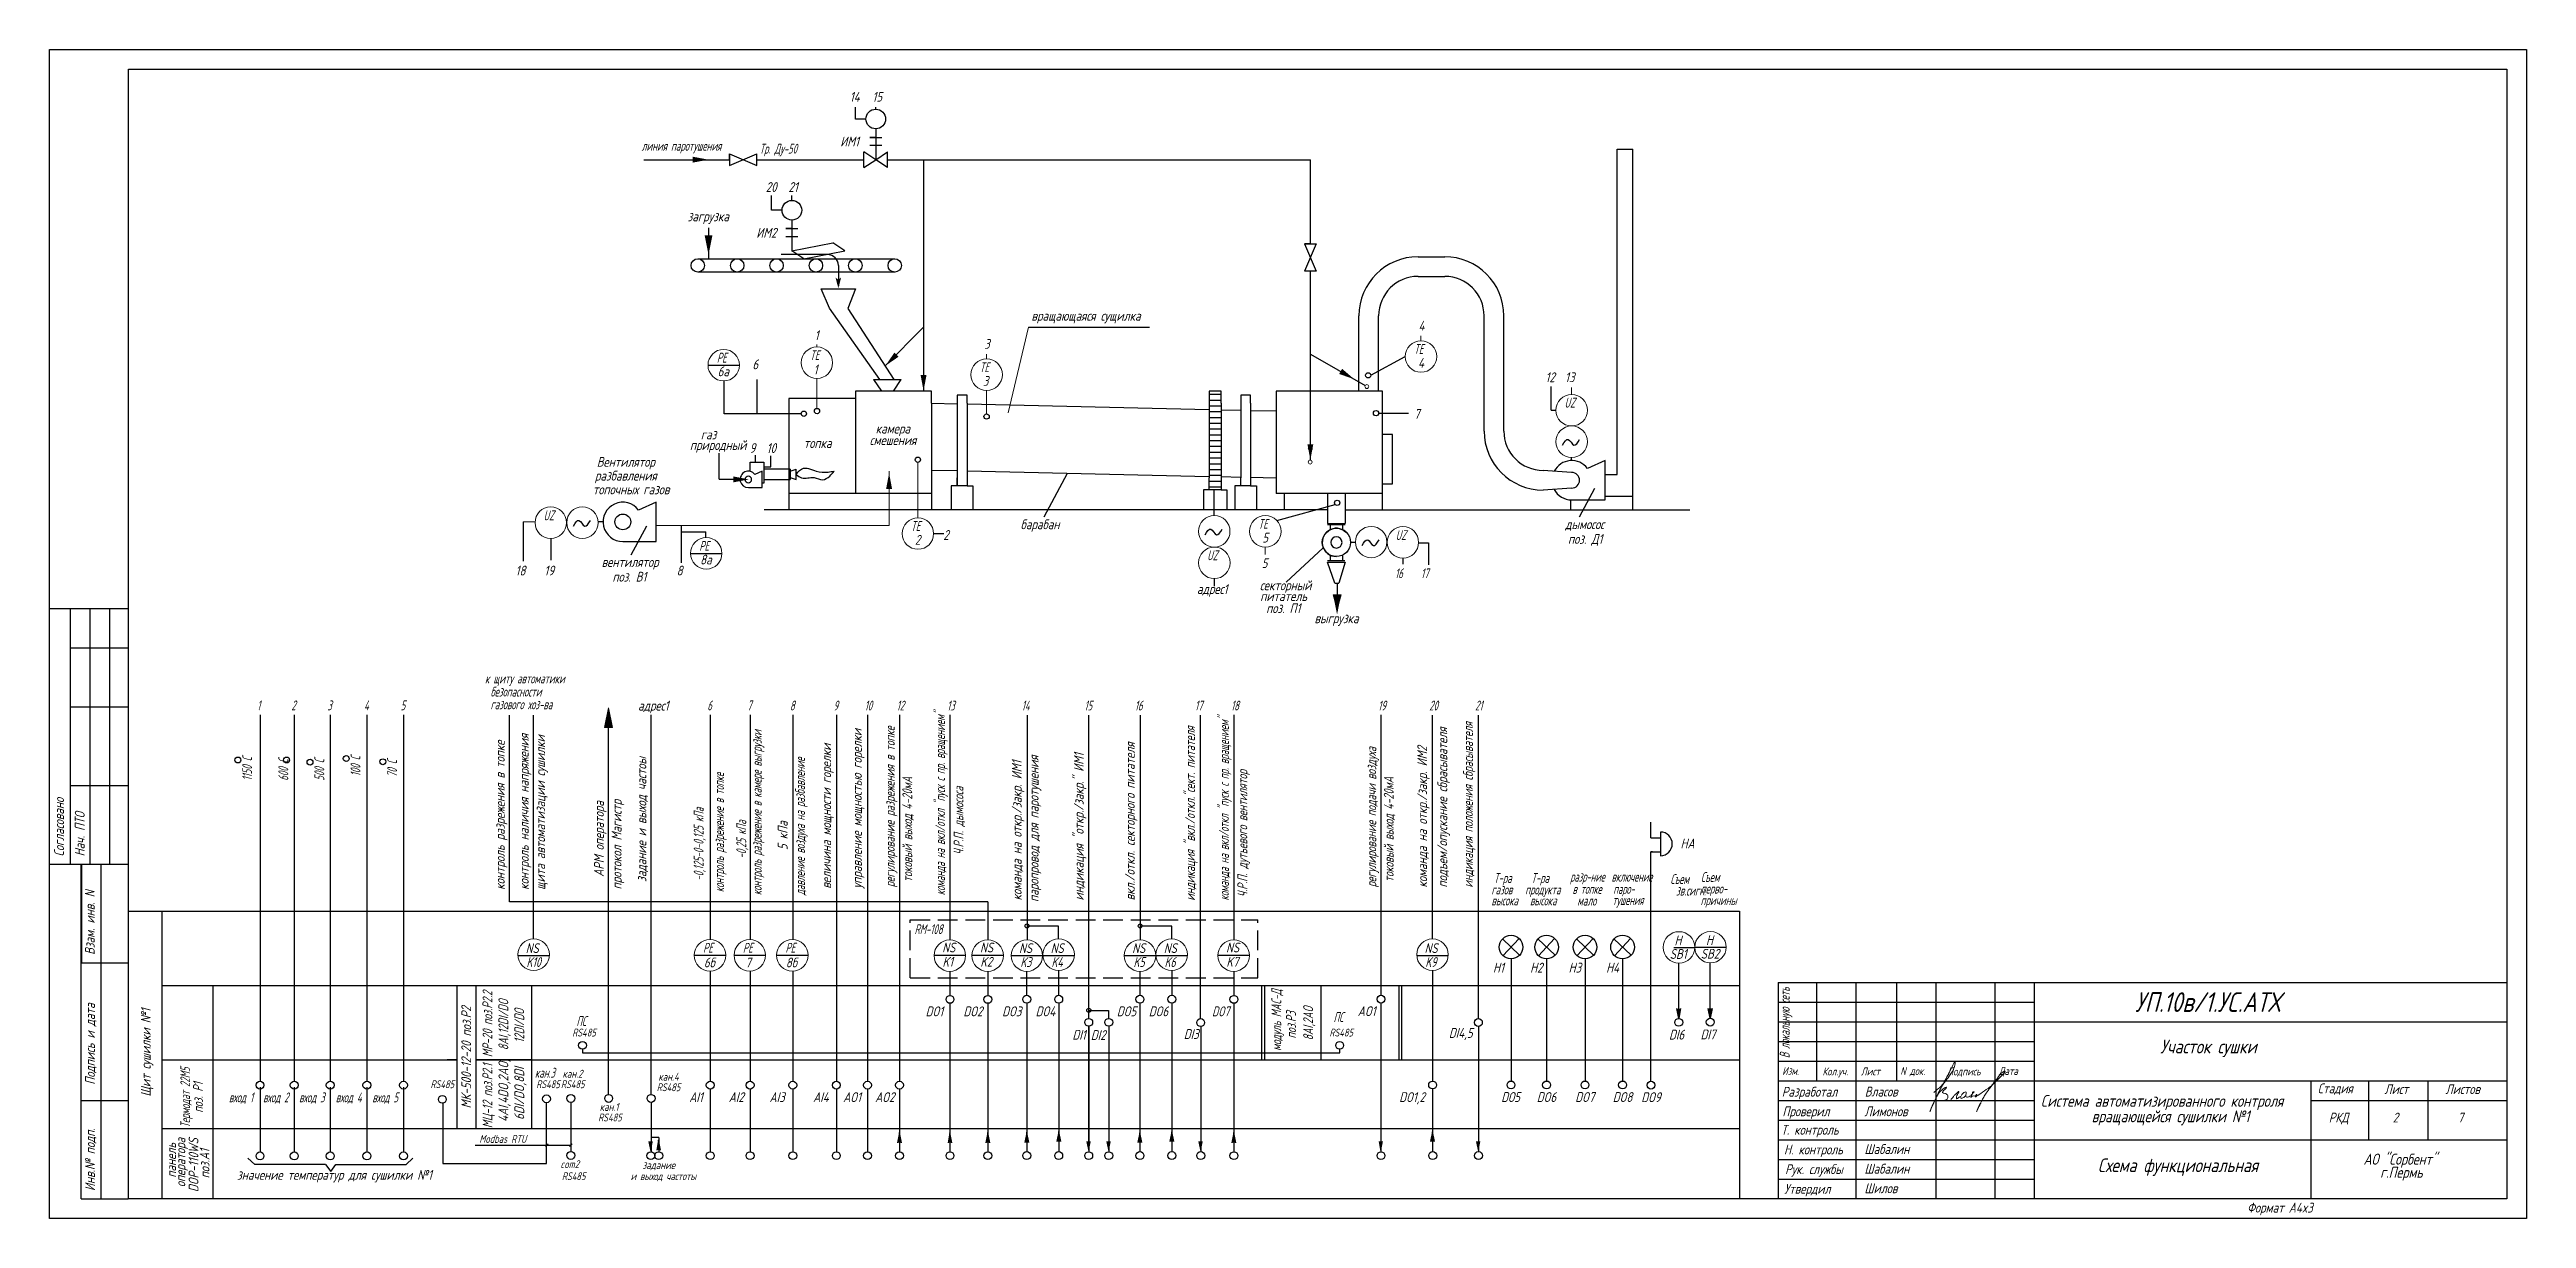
# Model space of a CAD drawing. Header units: millimetres. Extents: x 8 to 637, y -335 to -38.
import ezdxf

# ---------------------------------------------------------------- set-up
doc = ezdxf.new("R2010")
doc.units = ezdxf.units.MM
doc.linetypes.add('GOST2.303 4', pattern=[7, 5, -2, 0])
for name, color, linetype in [('1', 7, 'Continuous'), ('АСУТП', 7, 'Continuous'), ('проводка', 184, 'Continuous')]:
    doc.layers.add(name, color=color, linetype=linetype)
for name, color, linetype, lineweight in [('MAIN', 7, 'Continuous', 50), ('Основной', 7, 'Continuous', 50), ('Текст', 7, 'Continuous', 50), ('тонкие', 7, 'Continuous', 20)]:
    doc.layers.add(name, color=color, linetype=linetype, lineweight=lineweight)
doc.styles.add('GOST тип А', font='GOST_A.TTF', dxfattribs={"oblique": 15})
doc.styles.add('ROMANC', font='GOST_A.TTF', dxfattribs={"height": 2.5})
doc.styles.get("Standard").update_dxf_attribs({"font": 'GOST_A.TTF', "oblique": 15})
doc.styles.add('АСУТП', font='GOST_A.TTF', dxfattribs={"oblique": 15})

msp = doc.modelspace()

# ---------------------------------------------------------------- texts
at = {"color": 7, "linetype": 'Continuous', "oblique": 15}
for s, width, p in [('к щиту автоматики', 0.8, (118.74, -199.46)), ('безопасности', 0.8, (120.15, -202.79)), ('газового хоз-ва', 0.8, (120.15, -206.03)), ('газов', 0.8, (374.29, -253.08)), ('  Т-ра ', 0.8, (372.88, -250.13)), ('продукта', 0.8, (382.85, -253.08)), ('  Т-ра ', 0.8, (382.37, -250.13)), ('разр-ние', 0.7, (394.29, -249.82)), ('в топке ', 0.7, (394.9, -252.92)), ('включение', 0.7, (404.8, -249.82)), ('паро-', 0.7, (405.24, -252.92)), ('высока', 0.8, (374.29, -255.87)), ('высока', 0.8, (384.08, -255.87)), (' мало', 0.8, (395.06, -255.91)), ('тушения', 0.7, (405.01, -255.76))]:
    msp.add_text(s, height=2.5, dxfattribs=dict(at, width=width)).set_placement(p)
for s, p in [('контроль разрежения в топке ', (123.78, -251.9)), ('контроль наличия напряжения', (129.87, -251.9)), ('щита автоматизации сушилки', (134.03, -251.9)), ('подъем/опускание сбрасывателя', (363.08, -251.33)), ('команда на откр./закр. ИМ1 ', (255.02, -254.6)), ('паропровод для паротушения', (259.32, -255)), ('индикация "откр./закр." ИМ1', (270.77, -254.61)), ('вкл./откл. секторного питателя', (283.75, -254.6)), ('команда на откр./закр. ИМ2 ', (357.97, -251.33))]:
    msp.add_text(s, height=2.5, rotation=90, dxfattribs=at).set_placement(p)
at = {"color": 7, "linetype": 'Continuous', "oblique": 15, "width": 0.9}
for s, p in [('индикация "вкл./откл."сект. питателя ', (299.02, -254.69)), ('индикация положения сбрасывателя ', (369.59, -251.33))]:
    msp.add_text(s, height=2.5, rotation=90, dxfattribs=at).set_placement(p)
at = {"color": 7, "linetype": 'Continuous', "oblique": 15}
msp.add_text('HA', height=2.5, dxfattribs=at).set_placement((422.32, -241.38))
at = {"color": 0, "linetype": 'Continuous', "style": 'GOST тип А', "oblique": 15}
for p in [(129.08, -267.96), (254.34, -267.96), (262.38, -267.96), (283.07, -267.96), (291.1, -267.96), (357.32, -267.96)]:
    msp.add_text('NS', height=2.5, dxfattribs=at).set_placement(p)
at = {"color": 0, "linetype": 'Continuous', "style": 'GOST тип А', "oblique": 15, "width": 0.9}
for s, p in [('K10', (129.28, -271.5)), ('K3', (254.7, -271.5)), ('K4', (262.58, -271.5)), ('K5', (283.42, -271.5)), ('K6', (291.31, -271.5)), ('K9', (357.52, -271.5))]:
    msp.add_text(s, height=2.5, dxfattribs=at).set_placement(p)
at = {"color": 0, "linetype": 'Continuous', "oblique": 15}
for s, height, p in [('NS', 2.5, (234.84, -267.8)), ('NS', 2.5, (244.44, -267.8)), ('NS', 2.5, (306.92, -267.8)), ('DI1', 2.5, (267.9, -289.98)), ('DI2', 2.5, (272.57, -290.05)), ('DI3', 2.5, (296.19, -289.79)), ('DI4,5', 2.5, (363.49, -289.51)), ('DI6', 2.5, (419.39, -289.95)), ('DI7', 2.5, (427.39, -289.89)), ('Изм.', 2, (448.12, -298.93)), ('N док.', 2, (478.12, -298.93)), ('Дата', 2, (503.12, -298.93)), ('Стадия', 2.5, (584.12, -303.59)), ('Лист', 2.5, (601.05, -303.78)), ('Листов ', 2.5, (616.56, -303.78)), ('DО5', 2.5, (376.78, -305.8)), ('DO6', 2.5, (385.81, -305.8)), ('DO7', 2.5, (395.57, -305.8)), ('DO8', 2.5, (405.1, -305.8)), ('DO9', 2.5, (412.34, -305.84)), ('Разработал', 2.5, (448.03, -304.46)), ('Проверил', 2.5, (448.18, -309.43)), ('Лимонов', 2.5, (469.01, -309.43)), ('Власов', 2.5, (469.11, -304.41)), ('Т. контроль', 2.5, (447.87, -314.12)), ('Н. контроль', 2.5, (448.59, -319.12)), ('Шабалин', 2.5, (469.01, -319.02)), ('АО "Сорбент"', 2.8, (595.74, -321.73)), ('Утвердил', 2.5, (448.68, -329.12)), ('Рук. службы', 2.5, (448.87, -324.12)), ('Шабалин', 2.5, (469.01, -324.02)), ('Шилов', 2.5, (469.01, -328.98)), ('г.Пермь', 2.8, (599.97, -325.07))]:
    msp.add_text(s, height=height, dxfattribs=at).set_placement(p)
at = {"linetype": 'Continuous', "oblique": 15}
for s, height, p in [('Н1', 2.5, (374.69, -272.92)), ('Н2', 2.5, (384.12, -272.92)), ('Н3', 2.5, (393.89, -272.92)), ('Н4', 2.5, (403.42, -272.92)), ('УП.10в/1.УС.АТХ', 5, (537.73, -282.92)), ('Участок сушки ', 3.5, (544.12, -293.46)), ('Система автоматизированного контроля', 3, (513.8, -307.02)), ('вращающейся сушилки №1', 3, (526.71, -310.95)), ('Схема функциональная', 3.5, (528.28, -323.63)), ('Формат A4x3', 2.5, (566.19, -333.9))]:
    msp.add_text(s, height=height, dxfattribs=at).set_placement(p)
at = {"color": 7, "oblique": 15}
for s, p in [('Кол.уч.', (458.37, -299.03)), ('Лист', (468.12, -299.03)), ('Подпись', (490.12, -299.03))]:
    msp.add_text(s, height=2, dxfattribs=at).set_placement(p)
at = {"color": 0, "linetype": 'Continuous', "oblique": 15, "width": 0.8}
msp.add_text('Modbas RTU', height=2, dxfattribs=at).set_placement((117.31, -316.19))
at = {"layer": '1', "color": 7, "linetype": 'Continuous', "oblique": 15, "width": 0.8}
for s, p in [('Съем ', (419.75, -250.41)), ('зв.сигн.', (421.17, -253.35)), ('перво-', (427.45, -252.84)), ('Съем ', (427.49, -249.89)), ('причины', (427.4, -255.8))]:
    msp.add_text(s, height=2.5, dxfattribs=at).set_placement(p)
at = {"layer": '1', "color": 7, "linetype": 'Continuous', "oblique": 15}
for s, p in [('H', (420.79, -265.99)), ('H', (428.79, -265.93)), ('SB1', (419.57, -269.45)), ('SB2', (427.45, -269.39))]:
    msp.add_text(s, height=2.5, dxfattribs=at).set_placement(p)
at = {"layer": 'MAIN', "color": 7, "linetype": 'Continuous', "lineweight": -3, "style": 'ROMANC', "oblique": 15}
for s, p in [('Вентилятор ', (147.14, -144.42)), ('топочных газов', (146.14, -151.42)), ('разбавления ', (146.64, -147.92))]:
    msp.add_text(s, height=2.5, dxfattribs=at).set_placement(p)
at = {"layer": 'MAIN', "color": 7, "linetype": 'Continuous', "lineweight": -3, "oblique": 15}
for s, p in [('дымосос', (393.04, -160.27)), ('вентилятор', (148.36, -169.86)), ('секторный ', (315.49, -175.79)), ('питатель', (315.59, -178.54))]:
    msp.add_text(s, height=2.5, dxfattribs=at).set_placement(p)
for s, p in [('Согласовано', (11.86, -243.41)), ('Нач. ПТО', (17.11, -243.41)), ('Взам. инв. N', (19.66, -268.42)), ('Подпись и дата', (19.71, -301.42)), ('Щит сушилки №1', (33.87, -304.43)), ('Инв.№ подп.', (19.71, -328.42))]:
    msp.add_text(s, height=2.5, rotation=90, dxfattribs=at).set_placement(p)
at = {"layer": 'MAIN', "color": 7, "linetype": 'Continuous', "lineweight": -3, "style": 'GOST тип А', "oblique": 15}
for s, p in [('МК-500-12-20 поз.Р2', (115.24, -307.46)), ('4AI,4DO,2AO,', (124.67, -310.86)), ('6DI/DO,8DI', (128.7, -310.36))]:
    msp.add_text(s, height=2.5, rotation=90, dxfattribs=at).set_placement(p)
for s, width, p in [('МР-20 поз.Р2.2', 0.9, (120.62, -294.42)), ('8AI,12DI/DO', 0.9, (124.67, -292.65)), ('12DI/DО', 0.9, (128.7, -290.77)), ('модуль МАС-Д', 0.85, (320.93, -292.82)), ('поз.Р3', 0.9, (324.67, -289.68)), ('8AI,2AO', 0.9, (329, -290.16)), ('МЦ-12 поз.Р2.1', 0.9, (120.62, -312.45))]:
    msp.add_text(s, height=2.5, rotation=90, dxfattribs=dict(at, width=width)).set_placement(p)
at = {"layer": 'АСУТП', "color": 0, "linetype": 'Continuous', "style": 'АСУТП', "oblique": 15}
msp.add_text('значение температур для сушилки №1 ', height=2.5, dxfattribs=at).set_placement((55.78, -325.57))
at = {"layer": 'Текст', "lineweight": -3, "oblique": 15}
for s, p in [('РКД', (586.92, -311.01, 10)), ('2', (603.17, -311.01, 10)), ('7', (619.67, -311.01, 10))]:
    msp.add_text(s, height=2.5, dxfattribs=at).set_placement(p)
at = {"layer": 'тонкие', "color": 0, "linetype": 'Continuous', "oblique": 15}
for s, p in [('14', (211.36, -51.67)), ('15', (217.1, -51.67)), ('20', (190.05, -74.59)), ('21', (195.8, -74.59))]:
    msp.add_text(s, height=2.5, dxfattribs=at).set_placement(p)
at = {"layer": 'тонкие', "color": 7, "linetype": 'Continuous', "oblique": 15}
for s, height, width, p in [('линия паротушения', 2.5, 0.8, (158.51, -64.13)), ('Тр. Ду-50', 2.5, 0.8, (188.46, -64.85)), ('РE', 2.5, 0.8, (177.62, -117.94)), ('TE', 2.5, 0.8, (201.22, -117.32)), ('TE', 2.5, 0.8, (244.32, -120.37)), ('TE', 2.5, 0.8, (354.61, -115.74)), ('UZ', 2.5, 0.8, (392.86, -129.39)), ('UZ', 2.5, 0.8, (133.62, -158.02)), ('РE', 2.5, 0.8, (173.16, -165.76)), ('TE', 2.5, 0.8, (226.86, -160.72)), ('TE', 2.5, 0.8, (315.07, -160.17)), ('UZ', 2.5, 0.8, (349.98, -163.02)), ('UZ', 2.5, 0.8, (302.12, -168.16)), ('16', 2.5, 0.8, (349.82, -172.72)), ('17', 2.5, 0.8, (356.4, -172.72)), ('1', 2.5, 0.8, (60.88, -206.29)), ('2', 2.5, 0.8, (69.57, -206.29)), ('3', 2.5, 0.8, (78.71, -206.29)), ('4', 2.5, 0.8, (88.02, -206.29)), ('5', 2.5, 0.8, (97.31, -206.29)), ('6', 2.5, 0.8, (175.2, -206.29)), ('7', 2.5, 0.8, (185.31, -206.29)), ('8', 2.5, 0.8, (196.16, -206.33)), ('9', 2.5, 0.8, (207.22, -206.33)), ('10', 2.5, 0.8, (215.13, -206.33)), ('12', 2.5, 0.8, (223.26, -206.33)), ('13', 2.5, 0.8, (236.08, -206.33)), ('14', 2.5, 0.8, (255, -206.33)), ('15', 2.5, 0.8, (270.92, -206.33)), ('16', 2.5, 0.8, (283.73, -206.33)), ('17', 2.5, 0.8, (299, -206.33)), ('18', 2.5, 0.8, (308.16, -206.33)), ('19', 2.5, 0.8, (345.51, -206.33)), ('20', 2.5, 0.8, (358.5, -206.33)), ('21', 2.5, 0.8, (370.12, -206.33)), ('RM-108', 2.5, 0.8, (227.81, -263.14)), ('РE', 2.5, 0.8, (174.12, -267.87)), ('РE', 2.5, 0.8, (184.23, -267.87)), ('РE', 2.5, 0.8, (195.04, -267.87)), ('DO7', 2.5, 0.9, (303.37, -284.03)), ('ПС', 2.5, 0.8, (334.21, -285.47)), ('RS485', 2, 0.8, (140.9, -289.17)), ('ПС', 2.5, 0.8, (141.95, -286.5)), ('RS485', 2, 0.8, (333.16, -289.17)), ('RS485', 2, 0.8, (104.91, -302.29)), ('кан.3', 2.5, 0.8, (131.42, -299.63)), ('RS485', 2, 0.8, (131.75, -302.29)), ('RS485', 2, 0.8, (138.02, -302.29)), ('RS485', 2, 0.8, (162.35, -303.06)), ('вход 1', 2.5, 0.8, (53.71, -305.88)), ('вход 2', 2.5, 0.8, (62.4, -305.88)), ('вход 3', 2.5, 0.8, (71.54, -305.88)), ('вход 4', 2.5, 0.8, (80.85, -305.88)), ('вход 5', 2.5, 0.8, (90.14, -305.88)), ('RS485', 2, 0.8, (147.47, -310.73)), ('RS485', 2, 0.8, (138.26, -325.66)), ('и выход частоты', 2, 0.8, (155.73, -325.66))]:
    msp.add_text(s, height=height, dxfattribs=dict(at, width=width)).set_placement(p)
for s, height, p in [('ИМ1', 2.5, (208.95, -63.04)), ('ИМ2', 2.5, (187.64, -86.21)), ('вращающаяся сущилка', 2.5, (257.49, -107.31)), ('1', 2.5, (202.44, -112.26)), ('3', 2.5, (245.49, -114.44)), ('4', 2.5, (355.78, -109.82)), ('6а', 2.5, (177.83, -121.42)), ('6', 2.5, (186.65, -119.64)), ('1', 2.5, (202.17, -120.97)), ('4', 2.5, (355.66, -119.25)), ('3', 2.5, (245.16, -123.85)), ('12', 2.5, (388.01, -122.92)), ('13', 2.5, (392.98, -122.92)), ('7', 2.5, (354.65, -132.24)), ('топка ', 2.5, (199.69, -139.65)), ('смешения', 2.5, (216.41, -138.91)), ('камера', 2.5, (217.94, -135.96)), ('9', 2.5, (185.92, -140.91)), ('10', 2.5, (190.25, -140.91)), ('2', 2.5, (227.91, -164.23)), ('2', 2.5, (235.12, -163)), ('барабан', 2.5, (254.75, -160.27)), ('5', 2.5, (316.12, -163.68)), ('поз. Д1', 2.5, (393.74, -164.01)), ('18', 2.5, (126.49, -172.04)), ('19', 2.5, (133.8, -172.04)), ('8', 2.5, (167.41, -172.04)), ('8а', 2.5, (173.37, -169.24)), ('5', 2.5, (315.96, -170.15)), ('поз. В1', 2.5, (151.11, -173.6)), ('адрес1', 2.5, (299.53, -176.74)), ('поз. П1', 2.5, (317.1, -181.59)), ('адрес1', 2.5, (157.62, -206.35)), ('6б', 2.5, (174.33, -271.61)), ('7', 2.5, (184.86, -271.61)), ('8б', 2.5, (195.13, -271.61)), ('K1', 2.5, (234.91, -271.43)), ('K2', 2.5, (244.52, -271.43)), ('K7', 2.5, (306.99, -271.43)), ('DO1', 2.5, (230.62, -284.03)), ('DO2', 2.5, (240.22, -284.03)), ('DO3', 2.5, (250.07, -284.02)), ('DO4', 2.5, (258.56, -284.02)), ('DO5', 2.5, (279.18, -284.02)), ('DO6', 2.5, (287.29, -284.02)), ('AO1', 2.5, (340.35, -283.97)), ('кан.2', 2, (138.44, -299.62)), ('кан.4', 2, (162.77, -300.38)), ('кан.1', 2, (147.88, -308.05)), ('AI1', 2.5, (170.59, -305.82)), ('AI2', 2.5, (180.63, -305.82)), ('AI3', 2.5, (190.99, -305.82)), ('AI4', 2.5, (202.05, -305.82)), ('AO1', 2.5, (209.68, -305.82)), ('AO2', 2.5, (217.8, -305.82)), ('DO1,2', 2.5, (350.88, -305.81)), ('com2', 2, (137.9, -322.59)), ('задание ', 2, (158.75, -322.83))]:
    msp.add_text(s, height=height, dxfattribs=at).set_placement(p)
at = {"layer": 'тонкие', "color": 7, "linetype": 'Continuous', "lineweight": -3, "oblique": 15}
for s, p in [('загрузка', (170.2, -82.05)), ('выгрузка', (329.37, -184.16))]:
    msp.add_text(s, height=2.5, dxfattribs=at).set_placement(p)
at = {"layer": 'тонкие', "color": 0, "linetype": 'Continuous', "lineweight": -3, "style": 'ROMANC', "oblique": 15}
for s, p in [('природный', (170.77, -140.16)), ('газ ', (173.55, -137.47))]:
    msp.add_text(s, height=2.5, dxfattribs=at).set_placement(p)
at = {"layer": 'тонкие', "color": 7, "linetype": 'Continuous', "oblique": 15}
for s, width, p in [('команда на вкл/откл "пуск с пр. вращением\'\' ', 0.8, (235.55, -253.28)), ('команда на вкл/откл "пуск с пр. вращением\'\' ', 0.8, (307.63, -254.61)), ('контроль разрежение в камере выгрузки', 0.8, (189.02, -253.27)), ('регулирование разрежения в топке', 0.9, (222.8, -251.24)), ('1150 C', 0.8, (59.61, -224.19)), ('600 C', 0.8, (68.8, -224.19)), ('500 C', 0.8, (77.94, -224.19)), ('100 C', 0.8, (87.12, -223.07)), ('70 C', 0.8, (96.42, -223.28)), ('давление воздуха на разбавление', 0.8, (199.98, -253.27)), ('регулирование подачи воздуха', 0.9, (345.05, -251.24)), ('контроль разрежение в топке', 0.8, (179.44, -252.51)), ('токовый выход 4-20мА', 0.9, (227.23, -249.91)), (' Ч.Р.П. дымососа', 0.9, (240.24, -244.17)), (' Ч.Р.П. дутьевого вентилятор ', 0.9, (312.32, -254.92)), ('токовый выход 4-20мА', 0.9, (349.48, -249.91)), ('-0,125-0-0,125 кПа', 0.8, (174.25, -249.57)), ('-0,25 кПа', 0.8, (185.07, -243.96)), ('В локальную сеть', 0.8, (450.03, -294.68)), ('Термодат 22М5', 0.8, (43.88, -312.33)), ('поз. Р1', 0.9, (47.13, -308.52))]:
    msp.add_text(s, height=2.5, rotation=90, dxfattribs=dict(at, width=width)).set_placement(p)
for s, p in [('управление мощностью горелки ', (214.44, -251.56)), ('задание и выход частоы', (159.72, -249.89)), ('величина мощности горелки ', (206.65, -251.63)), (' АРМ оператора', (148.94, -249.89)), ('  протокол Магистр', (153.43, -254.37)), ('5 кПа', (195.59, -241.8)), ('панель ', (40.32, -325.03)), (' оператора', (42.66, -328.71)), ('DOP-110WS ', (46, -328.71)), (' поз.A1', (48.8, -326.49))]:
    msp.add_text(s, height=2.5, rotation=90, dxfattribs=at).set_placement(p)

# ---------------------------------------------------------------- blocks, each defined once
blk = doc.blocks.new('Власов')
at = {"layer": 'проводка', "lineweight": 18}
for points in [[(-0.58, 2.47), (1.27, 4.07), (2.73, 5.82), (3.82, 7.33), (4.64, 9.02), (4.84, 10.28), (4.04, 8.93), (3.16, 7.2), (1.39, 3.86), (0.52, 2.26), (-1.55, -2.37), (-0.72, -0.35), (0.34, 1.8), (1.73, 3.31), (2.62, 3.78), (2.31, 3.3), (1.91, 2.96), (1.61, 2.44), (2.21, 2.21), (2.85, 1.83), (2.99, 1.4), (2.77, 0.75), (2.36, 0.49), (2.18, 0.43), (2.07, 0.4), (1.98, 0.4)], [(3.73, 0.66), (4.37, 1.39), (4.91, 2.01), (5.22, 2.29), (5.78, 2.66), (5.59, 2.28), (5.16, 1.05), (5.19, 0.9), (5.7, 1.1), (6.25, 1.38), (6.27, 1.2), (6.3, 1.02), (7.02, 1.21), (7.63, 2.13), (7.63, 2.52), (6.76, 2.22), (6.42, 1.7)]]:
    blk.add_spline(points, degree=3, dxfattribs=at)
for points, knots in [([(9.73, 1.6), (9.73, 1.6), (10.28, 1.61), (10.33, 1.73), (10.3, 1.95), (10.1, 1.88), (9.94, 1.44), (9.82, 1.2), (10.65, 1.75), (14.06, 4.01), (14.83, 4.98), (18.2, 8.2), (16.58, 7.61), (15.42, 5.89), (12.84, 2.54), (12.14, 1.35), (11.17, -0.37), (10.2, -2.51), (10.72, -1.41), (10.96, -1), (11.17, -0.6), (11.31, -0.38), (11.4, -0.29)], [5.202172, 5.202172, 5.202172, 5.202172, 5.207482, 5.981017, 6.074049, 6.477149, 7.534813, 8.416864, 10.873297, 16.080912, 19.105162, 21.731982, 23.469351, 25.755203, 29.311429, 34.513333, 38.416271, 38.862024, 39.053994, 43.961574, 49.897464, 51.239132, 51.239132, 51.239132, 51.239132]), ([(7.53, 1.66), (7.5, 1.54), (7.54, 1.28), (8.01, 1.24), (8.83, 1.57), (9.1, 2.08), (9.9, 2.69), (9.43, 2.64), (9.3, 2.52), (9.14, 2.21), (9.04, 1.25), (8.71, 1.13), (8.92, 1.39), (9.3, 1.54), (9.6, 1.6)], [0, 0, 0, 0, 0.614094, 1.118723, 1.807789, 3.045572, 4.744461, 5.191863, 5.576495, 6.389957, 8.441618, 9.345517, 10.182193, 10.758393, 10.758393, 10.758393, 10.758393])]:
    blk.add_open_spline(points, degree=3, knots=knots, dxfattribs=at)

# ---------------------------------------------------------------- hatches: boundary and pattern name
h = msp.add_hatch(color=256)
h.paths.add_polyline_path([(176.51, -85.59), (175.51, -85.59), (175.51, -90.59)])
h.paths.add_polyline_path([(175.51, -90.59), (175.51, -90.59), (175.51, -85.59), (174.51, -85.59)])
msp.add_hatch(color=0).paths.add_polyline_path([(209.18, -96.35), (208.47, -96.87), (207.76, -96.35), (208.47, -99.08)])
h = msp.add_hatch(color=256)
h.paths.add_polyline_path([(336.11, -176.93), (335.12, -176.93), (335.12, -181.93)])
h.paths.add_polyline_path([(335.11, -181.93), (335.12, -181.93), (335.12, -176.93), (334.11, -176.93)])
h = msp.add_hatch(color=256)
h.paths.add_polyline_path([(149.12, -210.69), (150.12, -210.69), (150.12, -205.7)])
h.paths.add_polyline_path([(150.12, -210.69), (151.12, -210.69), (150.12, -205.69), (150.12, -205.7)])
at = {"layer": 'тонкие', "linetype": 'Continuous', "lineweight": -3}
for color, points in [(0, [(171.49, -65.64), (171.49, -67.14), (175.49, -66.39)]), (7, [(222.72, -115.39), (223.78, -116.45), (220.42, -118.75)]), (7, [(222.72, -115.39), (223.78, -116.45), (220.42, -118.75)]), (7, [(229.36, -121.13), (230.86, -121.13), (230.11, -125.13)]), (0, [(336.39, -119.53), (335.64, -120.83), (339.48, -122.18)]), (7, [(327.58, -138.68), (329.08, -138.68), (328.33, -142.68)]), (0, [(181.79, -146.87), (181.79, -148.37), (185.79, -147.62)]), (7, [(220.61, -150.02), (222.11, -150.02), (221.36, -146.02)])]:
    msp.add_hatch(color=color, dxfattribs=at).paths.add_polyline_path(points)

# ---------------------------------------------------------------- linework, layer by layer
for p, q in [((8.2, -335.4), (8.2, -38.4)), ((8.2, -38.4), (637.12, -38.4)), ((8.2, -38.4), (637.12, -38.4)), ((637.12, -38.4), (637.12, -335.4)), ((212.82, -56.06), (212.82, -53.08)), ((217.98, -53.56), (217.98, -53.08)), ((191.52, -79.23), (191.52, -75.51)), ((196.68, -76.73), (196.68, -75.51)), ((175.38, -118.6), (183.38, -118.6)), ((179.45, -130.94), (179.45, -122.59)), ((187.82, -130.94), (187.82, -122.26)), ((389.43, -130.05), (389.43, -124.03)), ((187.82, -130.94), (179.45, -130.94)), ((199.04, -130.94), (187.82, -130.94)), ((389.43, -130.05), (390.67, -130.05)), ((394.67, -138.05), (394.67, -138.05)), ((187.41, -143.2), (187.41, -141.49)), ((189.61, -144.4), (191.34, -144.4)), ((191.34, -144.4), (191.34, -141.61)), ((328.33, -142.73), (328.33, -142.73)), ((394.67, -142.84), (394.67, -142.05)), ((303.92, -156.82), (303.92, -150.24)), ((319.79, -158.09), (334.65, -154.03)), ((390.03, -155.33), (424.68, -155.33)), ((128.41, -158.37), (128.41, -168.41)), ((135.46, -162.62), (135.46, -168.15)), ((168.68, -168.82), (168.68, -159.37)), ((168.68, -160.93), (174.86, -160.93)), ((174.86, -162.41), (174.86, -160.93)), ((232.67, -161.38), (235.26, -161.38)), ((351.82, -163.47), (351.82, -163.47)), ((170.92, -166.41), (178.92, -166.41)), ((322.21, -173.7), (331.62, -165.01)), ((303.93, -172.82), (303.93, -174.72)), ((124.95, -254.96), (124.95, -207.48)), ((131.1, -264.37), (131.1, -207.48)), ((160.93, -303.89), (160.93, -207.44)), ((272.05, -284.56), (272.05, -207.48)), ((150.15, -303.89), (150.15, -210.69)), ((414.81, -238.72), (414.81, -234.68)), ((246.43, -254.96), (124.95, -254.96)), ((414.81, -252.28), (414.81, -252.28)), ((421.93, -262.53), (421.93, -262.53)), ((429.93, -262.47), (429.93, -262.47)), ((171.88, -268.53), (179.88, -268.53)), ((181.99, -268.53), (189.99, -268.53)), ((192.8, -268.53), (200.8, -268.53)), ((232.78, -268.53), (240.78, -268.53)), ((242.38, -268.53), (250.38, -268.53)), ((304.86, -268.53), (312.86, -268.53)), ((381.47, -268.49), (377.1, -264.39)), ((381.33, -264.25), (377.23, -268.63)), ((379.29, -269.44), (379.29, -300.47)), ((390.5, -268.49), (386.12, -264.39)), ((390.36, -264.25), (386.25, -268.63)), ((388.31, -269.44), (388.31, -300.47)), ((400.26, -268.49), (395.89, -264.39)), ((400.12, -264.25), (396.02, -268.63)), ((398.08, -269.44), (398.08, -300.47)), ((409.79, -268.49), (405.42, -264.39)), ((409.65, -264.25), (405.55, -268.63)), ((407.61, -269.44), (407.61, -300.47)), ((420.6, -266.55), (425.94, -266.55)), ((425.94, -266.49), (433.94, -266.49)), ((316.01, -295.07), (316.01, -276.18)), ((316.74, -295.07), (316.74, -276.18)), ((331.07, -295.07), (331.07, -276.18)), ((350.84, -295.07), (350.84, -276.18)), ((351.56, -295.07), (351.56, -276.18)), ((256.32, -280.7), (256.32, -318.42)), ((264.43, -280.7), (264.43, -318.42)), ((272.06, -282.53), (277.11, -282.53)), ((277.11, -282.53), (277.11, -284.56)), ((285.05, -280.7), (285.05, -318.42)), ((293.15, -280.7), (293.15, -318.42)), ((272.05, -317.67), (272.05, -286.56)), ((272.05, -286.56), (272.05, -318.43)), ((277.14, -286.56), (277.14, -318.43)), ((370.99, -286.61), (370.99, -318.42)), ((36.72, -295.07), (111.64, -295.07)), ((106.85, -295.07), (111.64, -295.07)), ((111.64, -295.07), (109.14, -295.07)), ((130.55, -295.07), (116.43, -295.07)), ((116.43, -295.07), (437.3, -295.07)), ((143.51, -292.41), (143.51, -293.3)), ((143.51, -293.3), (335.78, -293.3)), ((335.78, -293.3), (335.77, -292.41)), ((108.02, -304.13), (108.02, -304.14)), ((108.02, -306.12), (108.02, -321.45)), ((134.41, -321.45), (134.41, -306.01)), ((140.55, -305.89), (140.55, -318.38)), ((160.93, -305.89), (160.93, -318.44)), ((359.37, -302.49), (359.37, -318.42)), ((58.57, -320.06), (60.28, -321.7)), ((100.44, -320.06), (98.74, -321.7)), ((116.23, -316.78), (140.55, -316.78)), ((134.78, -316.44), (134.09, -317.11)), ((140.92, -316.42), (140.23, -317.09)), ((162.86, -314.81), (160.93, -314.81)), ((78.24, -321.7), (60.28, -321.7)), ((78.24, -321.7), (79.59, -323.43)), ((79.59, -323.43), (80.84, -321.7)), ((80.84, -321.7), (98.74, -321.7)), ((108.02, -321.45), (134.41, -321.45)), ((637.12, -335.4), (8.2, -335.4))]:
    msp.add_line(p, q)
at = {"lineweight": 30}
for p, q in [((28.2, -330.4), (28.2, -43.4)), ((159.1, -66.39), (180.8, -66.39)), ((187.8, -66.39), (214.98, -66.39)), ((187.8, -66.39), (210.98, -66.39)), ((220.98, -66.39), (328.33, -66.39)), ((220.98, -66.39), (228.3, -66.39)), ((230.1, -66.39), (230.1, -125.05)), ((328.33, -87.75), (328.33, -66.39)), ((406.24, -63.72), (410.24, -63.72)), ((175.51, -83.67), (175.51, -91.62)), ((328.33, -139.95), (328.33, -94.75)), ((230.1, -108.95), (220.4, -118.81)), ((230.1, -108.95), (220.4, -118.81)), ((328.33, -115.83), (342.24, -123.78)), ((328.33, -142.73), (328.33, -135.9)), ((178.18, -147.59), (178.18, -140.93)), ((196.27, -145.06), (189.57, -145.06)), ((189.57, -145.06), (189.57, -147.62)), ((189.57, -147.62), (196.27, -147.62)), ((196.27, -145.06), (196.27, -147.62)), ((196.27, -145.56), (197.78, -145.06)), ((196.27, -147.12), (197.78, -147.62)), ((197.78, -147.62), (197.78, -145.06)), ((394.67, -145.84), (387.45, -145.34)), ((394.67, -149.84), (387.45, -150.34)), ((403.17, -146.35), (406.24, -146.35)), ((403.17, -151.88), (410.24, -151.88)), ((332.7, -158.81), (337.18, -158.81)), ((332.7, -159.12), (337.18, -159.12)), ((333.36, -159.12), (333.36, -160.4)), ((336.45, -159.12), (336.45, -160.37)), ((332.7, -168.23), (337.04, -168.23)), ((332.7, -168.63), (337.16, -168.63)), ((333.36, -166.85), (333.36, -168.23)), ((336.45, -166.88), (336.45, -168.23)), ((335.11, -173.99), (335.11, -181.04))]:
    msp.add_line(p, q, dxfattribs=at)
at = {"color": 7}
for p, q in [((215.48, -56.06), (212.82, -56.06)), ((194.18, -79.23), (191.52, -79.23))]:
    msp.add_line(p, q, dxfattribs=at)
at = {"color": 7, "lineweight": 30}
for p, q in [((214.98, -68.39), (214.98, -64.39)), ((217.98, -66.39), (214.98, -64.39)), ((214.98, -68.39), (217.98, -66.39)), ((217.98, -66.39), (220.98, -64.39)), ((220.98, -68.39), (217.98, -66.39)), ((220.98, -68.39), (220.98, -64.39)), ((196.68, -89.56), (207.1, -87.56)), ((210.1, -89.56), (207.1, -87.56)), ((199.68, -91.56), (196.68, -89.56)), ((199.68, -91.56), (210.1, -89.56))]:
    msp.add_line(p, q, dxfattribs=at)
at = {"color": 0, "lineweight": 30}
for p, q in [((172.79, -91.56), (222.79, -91.56)), ((222.79, -94.96), (172.79, -94.96))]:
    msp.add_line(p, q, dxfattribs=at)
at = {"color": 0}
for p, q in [((205.71, -90.5), (193.97, -90.5)), ((208.48, -93.26), (208.48, -98.43))]:
    msp.add_line(p, q, dxfattribs=at)
at = {"lineweight": -3}
for p, q in [((266.6, -146.11), (260.65, -157.24)), ((400.48, -149.92), (396.57, -157.24)), ((159.73, -159.51), (155.81, -166.83)), ((339.77, -163.64), (338.53, -163.64)), ((355.86, -163.75), (358.34, -163.75)), ((358.34, -163.75), (358.34, -169.3))]:
    msp.add_line(p, q, dxfattribs=at)
at = {"color": 0, "linetype": 'ByBlock'}
msp.add_line((351.83, -167.64), (351.83, -169.12), dxfattribs=at)
at = {"color": 0, "linetype": 'Continuous'}
for p, q in [((371.04, -284.61), (371.04, -207.48)), ((414.81, -238.72), (417.22, -238.72)), ((417.22, -237.22), (417.22, -243.22)), ((414.81, -242.22), (417.22, -242.22)), ((415.22, -242.22), (414.81, -242.22)), ((414.82, -300.53), (414.82, -242.22)), ((127.1, -268.61), (135.09, -268.61)), ((252.41, -268.61), (260.41, -268.61)), ((260.41, -268.61), (268.39, -268.61)), ((281.13, -268.61), (289.13, -268.61)), ((289.13, -268.61), (297.12, -268.61)), ((355.35, -268.61), (363.33, -268.61)), ((429.87, -284.51), (429.87, -270.44)), ((256.34, -278.79), (256.34, -272.61)), ((264.48, -278.79), (264.48, -272.37)), ((285.07, -278.79), (285.07, -272.61)), ((293.21, -278.79), (293.21, -272.37)), ((359.42, -300.58), (359.42, -272.37)), ((421.87, -284.57), (421.87, -270.49)), ((421.85, -284.59), (421.35, -282.09)), ((422.35, -282.09), (421.85, -284.59)), ((429.85, -284.53), (429.35, -282.03)), ((430.35, -282.03), (429.85, -284.53)), ((447.12, -280.43), (512.12, -280.43)), ((447.12, -285.43), (512.12, -285.43)), ((447.12, -290.43), (512.12, -290.43)), ((447.12, -305.43), (512.12, -305.43)), ((224, -313.67), (223.5, -316.17)), ((224.5, -316.17), (224, -313.67)), ((224.01, -315.69), (224.01, -313.55)), ((236.82, -313.67), (236.32, -316.17)), ((237.32, -316.17), (236.82, -313.67)), ((236.83, -315.69), (236.83, -313.55)), ((246.42, -313.67), (245.92, -316.17)), ((246.92, -316.17), (246.42, -313.67)), ((246.43, -315.69), (246.43, -313.55)), ((256.33, -313.62), (255.83, -316.12)), ((256.83, -316.12), (256.33, -313.62)), ((256.35, -315.64), (256.35, -313.5)), ((264.47, -313.38), (263.97, -315.88)), ((264.97, -315.88), (264.47, -313.38)), ((264.48, -315.4), (264.48, -313.26)), ((285.06, -313.62), (284.56, -316.12)), ((285.56, -316.12), (285.06, -313.62)), ((293.13, -313.38), (292.63, -315.88)), ((293.63, -315.88), (293.13, -313.38)), ((308.9, -313.67), (308.4, -316.17)), ((309.4, -316.17), (308.9, -313.67)), ((308.91, -315.69), (308.91, -313.55)), ((359.35, -313.38), (358.85, -315.88)), ((359.85, -315.88), (359.35, -313.38)), ((447.12, -310.43), (512.12, -310.43)), ((447.12, -310.43), (512.12, -310.43)), ((160.37, -315.83), (160.87, -318.33)), ((162.85, -315.52), (162.35, -318.02)), ((163.35, -318.02), (162.85, -315.52)), ((162.86, -317.54), (162.86, -315.4)), ((271.56, -315.82), (272.06, -318.32)), ((276.64, -315.82), (277.14, -318.32)), ((300, -315.82), (300.5, -318.32)), ((345.76, -315.83), (346.26, -318.33)), ((370.49, -315.82), (370.99, -318.32)), ((447.12, -315.43), (512.12, -315.43)), ((447.12, -320.43), (512.12, -320.43)), ((447.12, -325.43), (512.12, -325.43))]:
    msp.add_line(p, q, dxfattribs=at)
at = {"linetype": 'GOST2.303 4'}
for p, q in [((226.75, -259.51), (314.95, -259.51)), ((226.75, -274.26), (226.75, -259.51)), ((314.95, -274.26), (314.95, -259.51)), ((226.75, -274.26), (314.95, -274.26))]:
    msp.add_line(p, q, dxfattribs=at)
at = {"color": 0, "linetype": 'ByBlock', "lineweight": 30}
for p, q in [((447.12, -275.43), (447.12, -330.38)), ((582.49, -330.38), (582.49, -300.43)), ((597.12, -315.43), (597.12, -300.43)), ((612.12, -315.43), (612.12, -300.43)), ((582.49, -305.43), (632.12, -305.43))]:
    msp.add_line(p, q, dxfattribs=at)
at = {"color": 0, "linetype": 'Continuous', "lineweight": 30}
for p, q in [((447.12, -275.43), (632.12, -275.43)), ((456.87, -275.43), (456.87, -300.43)), ((466.87, -275.43), (466.87, -330.43)), ((477.12, -275.43), (477.12, -300.43)), ((487.12, -275.43), (487.12, -330.43)), ((502.12, -275.43), (502.12, -330.43)), ((512.12, -275.43), (512.12, -330.43)), ((512.12, -285.43), (632.12, -285.43)), ((447.12, -295.43), (512.12, -295.43)), ((447.12, -300.43), (632.12, -300.43)), ((512.12, -315.43), (632.12, -315.43))]:
    msp.add_line(p, q, dxfattribs=at)
at = {"lineweight": 30}
msp.add_lwpolyline([(186.05, -145.59), (186.05, -143.27), (189.57, -143.27), (189.57, -148.54), (189.15, -148.54)], dxfattribs=at)
for centre, radius in [((343.02, -121.18), 0.669), ((199.71, -130.94), 0.669), ((203.06, -130.26), 0.669), ((246.12, -131.65), 0.669), ((345, -130.79), 0.669), ((228.67, -142.62), 0.669), ((335.14, -153.58), 0.669), ((379.28, -266.44), 3), ((388.31, -266.44), 3), ((398.07, -266.44), 3), ((407.6, -266.44), 3)]:
    msp.add_circle(centre, radius)
msp.add_circle((334.94, -163.63), 3.59, dxfattribs=at)
at = {"color": 0, "linetype": 'Continuous'}
for centre, radius in [((256.38, -261.07), 0.5), ((285.11, -261.07), 0.5), ((256.32, -279.7), 1), ((264.43, -279.7), 1), ((285.05, -279.7), 1), ((293.15, -279.7), 1), ((272.05, -285.56), 1), ((277.14, -285.56), 1), ((300.48, -285.62), 1), ((370.99, -285.61), 1), ((421.87, -285.57), 1), ((429.87, -285.51), 1), ((359.37, -301.49), 1), ((379.28, -301.47), 1), ((388.3, -301.47), 1), ((398.07, -301.47), 1), ((407.6, -301.47), 1), ((414.82, -301.53), 1), ((256.32, -319.42), 1), ((264.43, -319.42), 1), ((272.05, -319.43), 1), ((277.14, -319.43), 1), ((285.05, -319.42), 1), ((293.15, -319.42), 1), ((300.5, -319.42), 1), ((359.4, -319.42), 1), ((371.02, -319.42), 1)]:
    msp.add_circle(centre, radius, dxfattribs=at)
at = {"color": 7, "linetype": 'Continuous'}
for centre in [(236.82, -279.73), (246.43, -279.73), (308.91, -279.73), (346.26, -279.67), (143.51, -291.41), (335.77, -291.41), (61.63, -301.53), (70.32, -301.53), (79.46, -301.53), (88.77, -301.53), (98.06, -301.53), (175.95, -301.53), (186.06, -301.53), (196.91, -301.53), (207.97, -301.53), (215.88, -301.53), (224.01, -301.53), (107.92, -305.13), (134.37, -305.01), (140.55, -304.89), (150.15, -304.89), (160.93, -304.89), (61.63, -319.5), (70.32, -319.5), (79.46, -319.5), (88.77, -319.5), (98.06, -319.5), (140.55, -319.38), (160.87, -319.44), (162.88, -319.44), (175.95, -319.44), (186.06, -319.44), (196.91, -319.44), (207.97, -319.44), (215.88, -319.44), (224.01, -319.44), (236.82, -319.44), (246.43, -319.44), (308.91, -319.44), (346.26, -319.44)]:
    msp.add_circle(centre, 1, dxfattribs=at)
at = {"linetype": 'Continuous'}
msp.add_circle((272.08, -282.53), 0.509, dxfattribs=at)
at = {"color": 0}
msp.add_arc((205.71, -93.26), 2.77, 0, 90, dxfattribs=at)
at = {"color": 0, "linetype": 'Continuous'}
msp.add_arc((417.22, -240.22), 3, 270, 90, dxfattribs=at)
at = {"color": 0, "linetype": 'ByBlock', "lineweight": -3}
for points in [[(392.36, -138.92), (393.8, -137.48), (395.24, -138.92), (396.68, -137.48)], [(141.19, -159.49), (142.62, -158.05), (144.07, -159.49), (145.51, -158.05)], [(301.61, -161.69), (303.05, -160.25), (304.49, -161.69), (305.93, -160.25)], [(341.46, -164.42), (342.89, -162.98), (344.33, -164.42), (345.77, -162.98)]]:
    msp.add_spline(points, degree=3, dxfattribs=at)
at = {"lineweight": -3}
msp.add_spline([(327.75, -139.97), (328.09, -139.76), (328.47, -140.04), (328.84, -139.79)], degree=3, dxfattribs=at)
for points in [[(197.78, -146.34), (199.61, -144.78), (200.9, -144.87), (202.88, -145.56), (205.87, -145.75), (207.43, -145.52)], [(197.78, -146.34), (199.15, -147.22), (202.33, -147.17), (204.44, -147.72), (206.28, -146.76), (207.43, -145.52)]]:
    msp.add_spline(points, degree=3)
at = {"color": 0, "linetype": 'Continuous'}
for points in [[(422.35, -282.09), (421.85, -284.59), (421.35, -282.09)], [(430.35, -282.03), (429.85, -284.53), (429.35, -282.03)], [(224.5, -316.17), (224, -313.67), (223.5, -316.17)], [(237.32, -316.17), (236.82, -313.67), (236.32, -316.17)], [(246.92, -316.17), (246.42, -313.67), (245.92, -316.17)], [(256.83, -316.12), (256.33, -313.62), (255.83, -316.12)], [(264.97, -315.88), (264.47, -313.38), (263.97, -315.88)], [(285.56, -316.12), (285.06, -313.62), (284.56, -316.12)], [(293.63, -315.88), (293.13, -313.38), (292.63, -315.88)], [(309.4, -316.17), (308.9, -313.67), (308.4, -316.17)], [(359.85, -315.88), (359.35, -313.38), (358.85, -315.88)], [(160.37, -315.83), (160.87, -318.33), (161.37, -315.83)], [(163.35, -318.02), (162.85, -315.52), (162.35, -318.02)], [(271.56, -315.82), (272.06, -318.32), (272.56, -315.82)], [(276.64, -315.82), (277.14, -318.32), (277.64, -315.82)], [(300, -315.82), (300.5, -318.32), (301, -315.82)], [(345.76, -315.83), (346.26, -318.33), (346.76, -315.83)], [(370.49, -315.82), (370.99, -318.32), (371.49, -315.82)]]:
    msp.add_solid(points, dxfattribs=at)
at = {"layer": 'MAIN', "color": 7, "linetype": 'Continuous', "lineweight": 30}
for p, q in [((206.22, -104.11), (204.1, -99.23)), ((204.1, -99.23), (212.85, -99.23)), ((204.1, -99.23), (212.85, -99.23)), ((206.22, -104.11), (204.1, -99.23)), ((204.1, -99.23), (212.85, -99.23)), ((212.85, -99.23), (210.85, -104.23)), ((212.85, -99.23), (210.85, -104.23)), ((218.97, -122.27), (206.22, -104.11)), ((218.97, -122.27), (206.22, -104.11)), ((210.85, -104.23), (222.6, -122.27)), ((210.85, -104.23), (222.6, -122.27)), ((212.82, -125.24), (212.82, -151.24)), ((403.17, -142.84), (398.67, -144.84)), ((403.17, -152.84), (403.17, -142.84)), ((162.25, -153.42), (157.75, -155.42)), ((162.25, -163.42), (162.25, -153.42)), ((332.7, -151.27), (332.7, -158.81)), ((337.13, -151.27), (337.13, -158.81)), ((394.67, -152.84), (403.17, -152.84)), ((153.75, -163.42), (162.25, -163.42)), ((334.57, -174), (332.7, -168.63)), ((337.16, -168.63), (335.57, -174)), ((334.57, -174), (335.58, -174)), ((8.18, -180.41), (28.18, -180.41)), ((13.38, -180.41), (13.38, -245.41)), ((18.38, -180.41), (18.38, -245.41)), ((23.38, -180.41), (23.38, -245.41)), ((13.38, -190.41), (28.18, -190.41)), ((13.38, -205.41), (28.18, -205.41)), ((13.38, -225.41), (28.18, -225.41)), ((8.18, -245.41), (28.18, -245.41)), ((21.18, -245.42), (21.18, -330.42)), ((16.18, -270.42), (28.18, -270.42)), ((16.18, -330.42), (16.18, -270.42)), ((16.18, -305.42), (28.18, -305.42)), ((16.18, -330.42), (28.18, -330.42))]:
    msp.add_line(p, q, dxfattribs=at)
at = {"layer": 'MAIN', "color": 7, "linetype": 'Continuous', "lineweight": -3}
for p, q in [((343.69, -121.18), (352.41, -116.43)), ((212.82, -130.15), (212.82, -133.4)), ((345.67, -130.79), (353.23, -130.79)), ((212.82, -134.9), (212.82, -138.15)), ((212.82, -139.65), (212.82, -142.9)), ((212.82, -144.77), (212.82, -148.02)), ((212.82, -149.9), (212.82, -151.24)), ((189.63, -155.24), (332.7, -155.24)), ((337.2, -155.33), (390.03, -155.33)), ((148.75, -158.42), (147.61, -158.42)), ((61.63, -207.44), (61.63, -300.53)), ((70.32, -207.44), (70.32, -300.53)), ((79.46, -207.44), (79.46, -300.53)), ((88.77, -207.44), (88.77, -300.53)), ((98.06, -207.44), (98.06, -300.53)), ((175.95, -207.44), (175.95, -264.53)), ((186.06, -207.44), (186.06, -264.53)), ((196.91, -207.47), (196.91, -264.53)), ((207.97, -207.47), (207.97, -274.49)), ((215.88, -207.47), (215.88, -274.49)), ((224.01, -207.47), (224.01, -274.49)), ((236.82, -207.47), (236.82, -264.6)), ((256.39, -207.48), (256.39, -264.6)), ((285.11, -207.48), (285.11, -264.6)), ((300.33, -207.48), (300.33, -284.62)), ((308.91, -207.47), (308.91, -264.6)), ((346.26, -207.47), (346.26, -274.49)), ((28.2, -257.29), (437.3, -257.29)), ((36.72, -257.29), (36.72, -330.4)), ((246.43, -254.96), (246.43, -264.6)), ((346.26, -253.86), (346.26, -278.67)), ((437.3, -257.29), (437.3, -330.4)), ((36.72, -276.18), (437.3, -276.18)), ((49.61, -276.18), (49.61, -330.4)), ((111.64, -276.18), (111.64, -312.52)), ((116.43, -276.18), (116.43, -312.52)), ((130.55, -276.18), (130.55, -312.52)), ((175.95, -272.53), (175.95, -300.53)), ((186.06, -272.53), (186.06, -300.53)), ((196.91, -272.52), (196.91, -274.49)), ((196.91, -272.6), (196.91, -300.53)), ((207.97, -272.6), (207.97, -300.53)), ((215.88, -272.6), (215.88, -300.53)), ((224.01, -272.6), (224.01, -300.53)), ((236.82, -272.6), (236.82, -278.73)), ((246.43, -272.6), (246.43, -278.73)), ((308.91, -272.6), (308.91, -278.73)), ((236.82, -280.73), (236.82, -318.44)), ((246.43, -280.73), (246.43, -318.44)), ((308.91, -280.73), (308.91, -318.44)), ((346.26, -280.67), (346.26, -318.44)), ((300.5, -286.62), (300.5, -318.42)), ((61.63, -302.01), (61.63, -318.5)), ((70.32, -302.01), (70.32, -318.5)), ((79.46, -302.01), (79.46, -318.5)), ((88.77, -302.01), (88.77, -318.5)), ((98.06, -302.01), (98.06, -318.5)), ((175.95, -302.53), (175.95, -318.44)), ((186.06, -302.53), (186.06, -318.44)), ((196.91, -302.53), (196.91, -318.44)), ((207.97, -302.53), (207.97, -318.44)), ((215.88, -302.53), (215.88, -318.44)), ((224.01, -302.53), (224.01, -318.44)), ((36.72, -312.55), (437.3, -312.55)), ((162.86, -314.81), (162.86, -318.44))]:
    msp.add_line(p, q, dxfattribs=at)
at = {"layer": 'MAIN', "color": 0, "linetype": 'Continuous', "lineweight": 30}
for p, q in [((178.18, -147.59), (182.16, -147.59)), ((185.62, -149.7), (189.15, -149.7)), ((189.15, -145.54), (187.28, -146.38)), ((189.15, -149.7), (189.15, -145.54))]:
    msp.add_line(p, q, dxfattribs=at)
at = {"layer": 'MAIN', "color": 7, "linetype": 'Continuous', "lineweight": 40}
msp.add_line((16.18, -245.42), (16.18, -270.42), dxfattribs=at)
at = {"layer": 'MAIN', "color": 7, "linetype": 'Continuous', "lineweight": 30}
msp.add_lwpolyline([(28.2, -330.4), (28.2, -43.4), (632.12, -43.4), (632.12, -330.4)], close=True, dxfattribs=at)
at = {"layer": 'MAIN', "color": 0, "linetype": 'Continuous', "lineweight": 30}
for centre in [(172.79, -93.26), (182.79, -93.26), (192.79, -93.26), (202.79, -93.26), (212.79, -93.26), (222.79, -93.26)]:
    msp.add_circle(centre, 1.7, dxfattribs=at)
at = {"layer": 'MAIN', "color": 7, "linetype": 'Continuous', "lineweight": 30}
msp.add_circle((153.75, -158.42), 2, dxfattribs=at)
at = {"layer": 'MAIN', "color": 7, "linetype": 'Continuous', "lineweight": -3}
for centre in [(56.01, -218.92), (68.38, -218.92), (74.33, -219.46), (83.52, -218.54), (92.81, -219.35)]:
    msp.add_circle(centre, 0.75, dxfattribs=at)
at = {"layer": 'MAIN', "color": 7, "linetype": 'Continuous', "lineweight": 30}
for centre, radius, start, end in [((394.67, -147.84), 5, 36.8699, 152.51997), ((394.67, -147.84), 5, 207.48003, 270), ((394.67, -147.84), 2, 270, 90), ((153.75, -158.42), 5, 36.8699, 270)]:
    msp.add_arc(centre, radius, start, end, dxfattribs=at)
at = {"layer": 'MAIN', "color": 0, "linetype": 'Continuous', "lineweight": 30}
for centre, radius, start, end in [((185.62, -147.62), 2.08, 36.8699, 270), ((185.62, -147.62), 0.832, 0, 180), ((185.62, -147.62), 0.832, 180, 0), ((334.94, -163.63), 3.59, 36.8699, 270), ((334.94, -163.63), 1.44, 0, 180), ((334.94, -163.63), 1.44, 180, 0)]:
    msp.add_arc(centre, radius, start, end, dxfattribs=at)
at = {"layer": 'Основной', "color": 0, "lineweight": -3}
for p, q in [((359.34, -264.37), (359.34, -207.48)), ((264.4, -261.11), (256.36, -261.11)), ((264.4, -264.37), (264.4, -261.11)), ((293.12, -261.11), (285.09, -261.11)), ((293.12, -264.37), (293.12, -261.11))]:
    msp.add_line(p, q, dxfattribs=at)
at = {"layer": 'тонкие', "color": 7, "linetype": 'Continuous', "lineweight": 30}
for p, q in [((216.48, -60.73), (219.48, -60.73)), ((217.98, -60.73), (216.48, -60.73)), ((216.48, -62.73), (219.48, -62.73)), ((217.98, -58.56), (217.98, -66.39)), ((180.8, -66.39), (180.8, -64.89)), ((180.8, -64.89), (180.8, -67.89)), ((180.8, -64.89), (187.8, -67.89)), ((180.8, -67.89), (187.8, -64.89)), ((187.8, -67.89), (187.8, -64.89)), ((406.24, -146.35), (406.24, -63.72)), ((410.24, -155.33), (410.24, -63.72)), ((196.68, -81.73), (196.68, -89.56)), ((195.18, -83.9), (198.18, -83.9)), ((196.68, -83.9), (195.18, -83.9)), ((195.18, -85.9), (198.18, -85.9)), ((328.3, -87.75), (326.8, -87.75)), ((326.8, -87.75), (329.8, -87.75)), ((326.8, -87.75), (329.8, -94.75)), ((329.8, -87.75), (326.8, -94.75)), ((355.66, -91.05), (362.45, -91.05)), ((329.8, -94.75), (326.8, -94.75)), ((355.66, -96.05), (362.45, -96.05)), ((340.66, -125.24), (340.66, -106.05)), ((345.66, -125.24), (345.66, -106.05)), ((372.45, -135.34), (372.45, -106.05)), ((377.45, -135.34), (377.45, -106.05)), ((232.16, -125.24), (212.82, -125.24)), ((217.44, -122.24), (219.44, -125.24)), ((217.44, -122.24), (224.44, -122.24)), ((217.44, -122.24), (219.44, -125.24)), ((217.44, -122.24), (224.44, -122.24)), ((222.44, -125.24), (224.44, -122.24)), ((222.44, -125.24), (224.44, -122.24)), ((232.16, -128.24), (232.16, -125.24)), ((302.66, -125.24), (302.66, -128.24)), ((305.66, -125.24), (302.66, -125.24)), ((305.66, -128.24), (305.66, -125.24)), ((319.66, -125.24), (319.66, -151.24)), ((346.66, -125.24), (319.66, -125.24)), ((346.66, -151.24), (346.66, -125.24)), ((195.91, -127.09), (195.91, -155.24)), ((212.82, -127.09), (195.91, -127.09)), ((238.66, -128.47), (232.1, -128.32)), ((232.16, -128.24), (232.16, -155.24)), ((238.66, -126.24), (238.66, -128.24)), ((241.16, -126.24), (238.66, -126.24)), ((238.66, -128.24), (238.66, -149.24)), ((241.16, -128.24), (241.16, -126.24)), ((241.16, -128.24), (241.16, -149.24)), ((302.66, -129.93), (241.16, -128.52)), ((302.66, -125.99), (305.66, -125.99)), ((302.66, -127.46), (305.66, -127.46)), ((302.66, -128.24), (302.66, -147.24)), ((302.66, -128.93), (305.66, -128.93)), ((302.66, -130.4), (305.66, -130.4)), ((302.66, -131.87), (305.66, -131.87)), ((305.66, -128.24), (305.66, -147.24)), ((310.66, -130.11), (305.66, -130)), ((310.66, -126.24), (310.66, -128.24)), ((313.16, -126.24), (310.66, -126.24)), ((310.66, -128.24), (310.66, -147.24)), ((313.16, -128.24), (313.16, -126.24)), ((313.16, -128.24), (313.16, -147.24)), ((319.6, -130.32), (313.16, -130.17)), ((302.66, -133.34), (305.66, -133.34)), ((302.66, -134.81), (305.66, -134.81)), ((302.66, -136.28), (305.66, -136.28)), ((302.66, -137.75), (305.66, -137.75)), ((349.16, -136.24), (346.66, -136.24)), ((349.16, -148.74), (349.16, -136.24)), ((302.66, -139.22), (305.66, -139.22)), ((302.66, -140.69), (305.66, -140.69)), ((302.66, -142.16), (305.66, -142.16)), ((302.66, -143.63), (305.66, -143.63)), ((238.66, -145.47), (232.1, -145.32)), ((237.16, -149.24), (237.16, -155.24)), ((238.66, -149.24), (237.16, -149.24)), ((241.16, -149.24), (238.66, -149.24)), ((302.66, -146.93), (241.16, -145.52)), ((241.16, -149.24), (242.66, -149.24)), ((242.66, -149.24), (242.66, -155.24)), ((301.16, -150.24), (301.16, -155.24)), ((302.66, -150.24), (301.16, -150.24)), ((302.66, -145.1), (305.66, -145.1)), ((302.66, -146.57), (305.66, -146.57)), ((302.66, -150.24), (302.66, -147.24)), ((302.66, -148.04), (305.66, -148.04)), ((302.66, -149.51), (305.66, -149.51)), ((305.66, -150.24), (302.66, -150.24)), ((310.66, -147.11), (305.66, -147)), ((305.66, -147.24), (305.66, -150.24)), ((305.66, -150.24), (307.16, -150.24)), ((307.16, -150.24), (307.16, -155.24)), ((309.16, -149.24), (309.16, -155.24)), ((310.66, -149.24), (309.16, -149.24)), ((310.66, -149.24), (310.66, -147.24)), ((313.16, -149.24), (310.66, -149.24)), ((319.6, -147.32), (313.16, -147.17)), ((313.16, -147.24), (313.16, -149.24)), ((313.16, -149.24), (314.66, -149.24)), ((314.66, -149.24), (314.66, -155.24)), ((346.66, -148.74), (349.16, -148.74)), ((232.16, -151.24), (195.91, -151.24)), ((346.66, -151.24), (319.66, -151.24)), ((321.79, -155.24), (321.79, -151.24)), ((346.66, -155.24), (346.66, -151.24)), ((394.43, -155.33), (394.43, -152.88))]:
    msp.add_line(p, q, dxfattribs=at)
at = {"layer": 'тонкие', "color": 7, "linetype": 'Continuous'}
for p, q in [((256.76, -108.91), (251.62, -130.67)), ((356.41, -112.4), (356.41, -111.16)), ((203.04, -113.82), (203.04, -113.38)), ((203.04, -113.82), (203.04, -113.98)), ((246.12, -117.02), (246.12, -115.78)), ((203.04, -121.98), (203.04, -129.59)), ((246.12, -125.02), (246.12, -130.98)), ((394.67, -126.05), (394.67, -124.26)), ((228.67, -157.38), (228.67, -143.28)), ((221.41, -145.53), (221.41, -159.37)), ((131.45, -158.37), (128.41, -158.37)), ((162.25, -159.37), (221.41, -159.37)), ((316.88, -164.82), (316.88, -166.7)), ((335.11, -176.93), (334.11, -176.93)), ((335.11, -180.62), (334.11, -176.93)), ((335.11, -180.62), (336.11, -176.93)), ((336.11, -176.93), (335.11, -176.93)), ((150.12, -205.69), (149.12, -210.69)), ((150.12, -205.69), (151.12, -210.69)), ((149.12, -210.69), (150.12, -210.69)), ((150.12, -210.69), (151.12, -210.69))]:
    msp.add_line(p, q, dxfattribs=at)
at = {"layer": 'тонкие', "color": 7, "linetype": 'Continuous', "lineweight": -3}
for p, q in [((256.76, -108.91), (287.5, -108.91)), ((238.66, -149.24), (238.66, -147.24)), ((241.16, -147.24), (241.16, -149.24))]:
    msp.add_line(p, q, dxfattribs=at)
at = {"layer": 'тонкие', "color": 0, "linetype": 'Continuous', "lineweight": 30}
msp.add_line((195.91, -147.62), (195.91, -155.24), dxfattribs=at)
at = {"layer": 'тонкие', "color": 7, "linetype": 'Continuous', "lineweight": 30}
for centre in [(217.98, -56.06), (196.68, -79.23)]:
    msp.add_circle(centre, 2.5, dxfattribs=at)
at = {"layer": 'тонкие', "color": 7, "linetype": 'Continuous'}
for centre, radius in [((356.41, -116.4), 4), ((179.38, -118.6), 4), ((203.02, -117.98), 4), ((246.12, -121.02), 4), ((342.67, -124.03), 0.5), ((394.67, -130.05), 4), ((394.67, -138.05), 4), ((328.28, -143.21), 0.5), ((135.46, -158.62), 4), ((143.5, -158.62), 4), ((303.92, -160.82), 4), ((316.88, -160.82), 4), ((174.92, -166.41), 4), ((228.67, -161.38), 4), ((343.77, -163.55), 4), ((351.82, -163.62), 4), ((303.93, -168.82), 4), ((421.93, -266.53), 4), ((429.93, -266.47), 4), ((131.1, -268.37), 4), ((175.88, -268.53), 4), ((185.99, -268.53), 4), ((196.8, -268.53), 4), ((236.78, -268.61), 4), ((246.38, -268.61), 4), ((256.34, -268.61), 4), ((264.4, -268.37), 4), ((285.07, -268.61), 4), ((293.12, -268.37), 4), ((308.86, -268.61), 4), ((359.34, -268.37), 4)]:
    msp.add_circle(centre, radius, dxfattribs=at)
at = {"layer": 'тонкие', "color": 7, "linetype": 'Continuous', "lineweight": 30}
for centre, radius, start, end in [((355.66, -106.05), 15, 90, 180), ((362.45, -106.05), 15, 0, 90), ((355.66, -106.05), 10, 90, 180), ((362.45, -106.05), 10, 0, 90), ((387.45, -135.34), 15, 180, 270), ((387.45, -135.34), 10, 180, 270)]:
    msp.add_arc(centre, radius, start, end, dxfattribs=at)

# ---------------------------------------------------------------- block references
at = {"color": 0, "lineweight": 15}
msp.add_blockref('Власов', (487.22, -305.83, -10), dxfattribs=at)

msp.set_redraw_order([(e.dxf.handle, doc.entitydb.next_handle()) for e in msp.query("TEXT MTEXT ATTDEF DIMENSION ARC_DIMENSION")])  # texts and dimensions are drawn at this point

doc.saveas('drawing.dxf')
